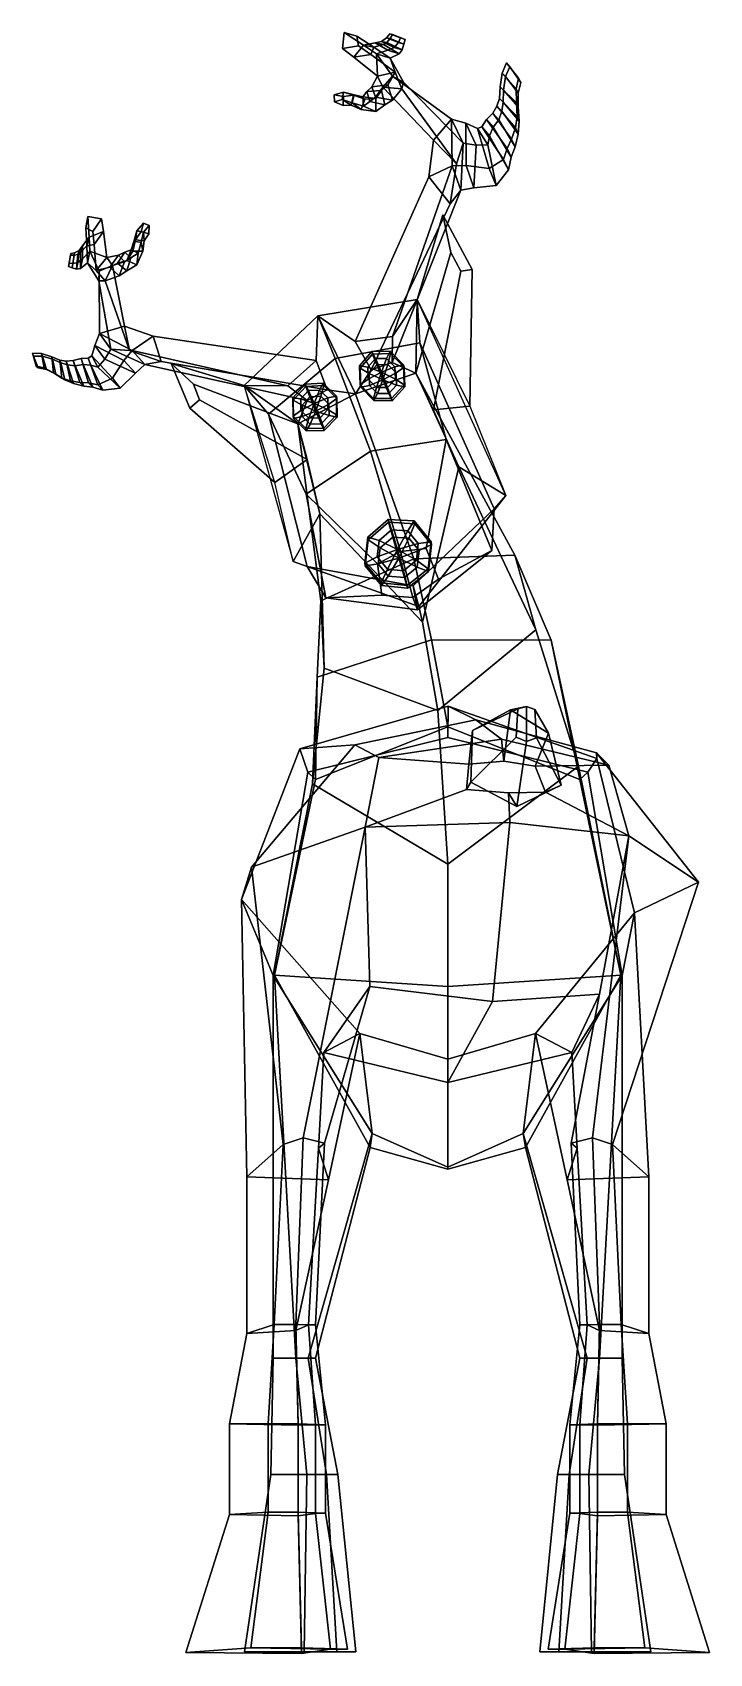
# Model space of a CAD drawing. Extents: x -132 to 83, y -151 to 365.
import ezdxf

# ---------------------------------------------------------------- set-up
doc = ezdxf.new("R2010")
doc.units = 0

msp = doc.modelspace()

# ---------------------------------------------------------------- linework, layer by layer
for points in [[(-33.000252, 364.629303, 191.057129), (-28.973577, 363.430908, 189.761749), (-28.389944, 360.351074, 189.050949), (-33.480343, 359.522247, 190.611465)], [(-26.781151, 360.587769, 194.091217), (-33.000252, 364.629303, 191.057129), (-33.480343, 359.522247, 190.611465), (-29.849909, 356.718475, 192.371918)], [(-26.781151, 360.587769, 194.091217), (-23.503334, 359.891937, 191.804306), (-28.973577, 363.430908, 189.761749), (-33.000252, 364.629303, 191.057129)], [(-23.503334, 359.891937, 191.804306), (-24.495623, 357.589325, 190.35202), (-28.389944, 360.351074, 189.050949), (-28.973577, 363.430908, 189.761749)], [(-22.625166, 357.819244, 196.134628), (-19.099743, 358.962738, 193.229843), (-23.133007, 361.350525, 191.76767), (-26.781151, 360.587769, 194.091217)], [(-26.781151, 360.587769, 194.091217), (-23.133007, 361.350525, 191.76767), (-20.428003, 360.791718, 189.423096), (-23.503334, 359.891937, 191.804306)], [(-19.099743, 358.962738, 193.229843), (-17.065628, 359.879211, 190.819977), (-21.109783, 361.718567, 190.394333), (-23.133007, 361.350525, 191.76767)], [(-23.133007, 361.350525, 191.76767), (-21.109783, 361.718567, 190.394333), (-19.333986, 361.370667, 187.787994), (-20.428003, 360.791718, 189.423096)], [(-17.065628, 359.879211, 190.819977), (-15.723749, 361.468231, 186.516632), (-19.470882, 362.919739, 186.747253), (-21.109783, 361.718567, 190.394333)], [(-21.109783, 361.718567, 190.394333), (-19.470882, 362.919739, 186.747253), (-18.362293, 362.668976, 184.181335), (-19.333986, 361.370667, 187.787994)], [(-20.428003, 360.791718, 189.423096), (-19.333986, 361.370667, 187.787994), (-14.472041, 359.071045, 187.870514), (-15.450964, 357.815094, 190.71524)], [(-15.723749, 361.468231, 186.516632), (-15.07224, 362.879486, 182.677048), (-18.455282, 364.15567, 183.004868), (-19.470882, 362.919739, 186.747253)], [(-19.470882, 362.919739, 186.747253), (-18.455282, 364.15567, 183.004868), (-17.552792, 363.93454, 180.663132), (-18.362293, 362.668976, 184.181335)], [(-19.333986, 361.370667, 187.787994), (-18.362293, 362.668976, 184.181335), (-13.931435, 360.846741, 183.528305), (-14.472041, 359.071045, 187.870514)], [(-13.566028, 362.332581, 179.934525), (-17.552792, 363.93454, 180.663132), (-18.455282, 364.15567, 183.004868), (-15.07224, 362.879486, 182.677048)], [(-18.362293, 362.668976, 184.181335), (-17.552792, 363.93454, 180.663132), (-13.566028, 362.332581, 179.934525), (-13.931435, 360.846741, 183.528305)], [(-14.472041, 359.071045, 187.870514), (-13.931435, 360.846741, 183.528305), (-15.723749, 361.468231, 186.516632), (-17.065628, 359.879211, 190.819977)], [(-13.931435, 360.846741, 183.528305), (-13.566028, 362.332581, 179.934525), (-15.07224, 362.879486, 182.677048), (-15.723749, 361.468231, 186.516632)], [(-29.849909, 356.718475, 192.371918), (-33.480343, 359.522247, 190.611465), (-28.389944, 360.351074, 189.050949), (-24.495623, 357.589325, 190.35202)], [(-22.324999, 350.747162, 196.067413), (-22.625166, 357.819244, 196.134628), (-26.781151, 360.587769, 194.091217), (-29.849909, 356.718475, 192.371918)], [(-22.324999, 350.747162, 196.067413), (-29.849909, 356.718475, 192.371918), (-24.495623, 357.589325, 190.35202), (-16.767677, 351.944244, 192.964584)], [(-16.767677, 351.944244, 192.964584), (-24.495623, 357.589325, 190.35202), (-23.503334, 359.891937, 191.804306), (-18.307999, 356.439819, 193.760269)], [(-23.503334, 359.891937, 191.804306), (-20.428003, 360.791718, 189.423096), (-15.450964, 357.815094, 190.71524), (-18.307999, 356.439819, 193.760269)], [(-18.307999, 356.439819, 193.760269), (-15.450964, 357.815094, 190.71524), (-19.099743, 358.962738, 193.229843), (-22.625166, 357.819244, 196.134628)], [(-17.565144, 350.75235, 199.155563), (-22.625166, 357.819244, 196.134628), (-22.324999, 350.747162, 196.067413), (-20.663771, 347.253052, 197.705154)], [(-17.565144, 350.75235, 199.155563), (-14.047994, 348.847748, 195.814178), (-18.307999, 356.439819, 193.760269), (-22.625166, 357.819244, 196.134628)], [(-15.450964, 357.815094, 190.71524), (-14.472041, 359.071045, 187.870514), (-17.065628, 359.879211, 190.819977), (-19.099743, 358.962738, 193.229843)], [(-14.047994, 348.847748, 195.814178), (-14.579021, 346.695099, 194.24826), (-16.767677, 351.944244, 192.964584), (-18.307999, 356.439819, 193.760269)], [(-16.767677, 351.944244, 192.964584), (-19.103212, 347.982819, 191.247879), (-24.199287, 347.346893, 194.096161), (-22.324999, 350.747162, 196.067413)], [(-14.579021, 346.695099, 194.24826), (-17.561014, 343.068298, 192.175598), (-19.103212, 347.982819, 191.247879), (-16.767677, 351.944244, 192.964584)], [(21.903185, 342.241913, 187.965424), (21.803074, 346.714355, 185.028931), (17.307283, 351.712128, 186.014557), (16.706549, 347.266327, 189.499954)], [(16.706549, 347.266327, 189.499954), (17.307283, 351.712128, 186.014557), (18.402193, 350.578735, 183.136414), (17.687708, 346.281036, 186.227493)], [(21.803074, 346.714355, 185.028931), (22.501202, 350.077179, 182.465805), (18.645899, 354.90155, 183.062592), (17.307283, 351.712128, 186.014557)], [(17.307283, 351.712128, 186.014557), (18.645899, 354.90155, 183.062592), (19.773151, 353.684845, 180.534012), (18.402193, 350.578735, 183.136414)], [(18.402193, 350.578735, 183.136414), (19.773151, 353.684845, 180.534012), (23.207926, 348.656433, 179.637741), (22.429716, 345.320892, 181.839951)], [(22.501202, 350.077179, 182.465805), (23.207926, 348.656433, 179.637741), (19.773151, 353.684845, 180.534012), (18.645899, 354.90155, 183.062592)], [(-30.011477, 344.621704, 186.328171), (-33.139984, 344.281921, 184.952179), (-36.125256, 344.763947, 186.849823), (-33.184483, 345.624573, 188.621445)], [(-33.184483, 345.624573, 188.621445), (-36.125256, 344.763947, 186.849823), (-36.078365, 342.593964, 187.24205), (-33.559673, 343.256256, 188.860275)], [(-29.75008, 344.800385, 190.23468), (-33.184483, 345.624573, 188.621445), (-33.559673, 343.256256, 188.860275), (-30.446737, 342.257629, 190.392975)], [(-26.363441, 343.407379, 187.558212), (-30.011477, 344.621704, 186.328171), (-33.184483, 345.624573, 188.621445), (-29.75008, 344.800385, 190.23468)], [(-21.114302, 346.109436, 190.165604), (-22.90387, 343.561493, 188.998398), (-27.044157, 344.149048, 191.555695), (-25.733919, 345.790344, 192.770538)], [(-25.733919, 345.790344, 192.770538), (-27.044157, 344.149048, 191.555695), (-26.853865, 341.155518, 192.168747), (-24.797646, 342.682922, 193.850616)], [(-19.103212, 347.982819, 191.247879), (-21.114302, 346.109436, 190.165604), (-25.733919, 345.790344, 192.770538), (-24.199287, 347.346893, 194.096161)], [(-24.199287, 347.346893, 194.096161), (-25.733919, 345.790344, 192.770538), (-24.797646, 342.682922, 193.850616), (-22.971434, 344.001373, 195.407349)], [(-22.324999, 350.747162, 196.067413), (-24.199287, 347.346893, 194.096161), (-22.971434, 344.001373, 195.407349), (-20.663771, 347.253052, 197.705154)], [(-20.663771, 347.253052, 197.705154), (-22.971434, 344.001373, 195.407349), (-17.561014, 343.068298, 192.175598), (-14.579021, 346.695099, 194.24826)], [(-19.989288, 341.609192, 190.86235), (-22.869932, 339.437744, 189.143036), (-22.90387, 343.561493, 188.998398), (-21.114302, 346.109436, 190.165604)], [(-17.561014, 343.068298, 192.175598), (-19.989288, 341.609192, 190.86235), (-21.114302, 346.109436, 190.165604), (-19.103212, 347.982819, 191.247879)], [(1.22804, 337.022827, 207.209793), (-17.565144, 350.75235, 199.155563), (-20.663771, 347.253052, 197.705154), (-4.540756, 330.333496, 208.088409)], [(2.758243, 322.840637, 201.689651), (-4.540756, 330.333496, 208.088409), (-20.663771, 347.253052, 197.705154), (-14.579021, 346.695099, 194.24826)], [(4.935512, 329.353912, 202.708893), (-14.047994, 348.847748, 195.814178), (-17.565144, 350.75235, 199.155563), (1.22804, 337.022827, 207.209793)], [(4.935512, 329.353912, 202.708893), (2.758243, 322.840637, 201.689651), (-14.579021, 346.695099, 194.24826), (-14.047994, 348.847748, 195.814178)], [(22.107038, 337.864929, 190.807877), (21.903185, 342.241913, 187.965424), (16.706549, 347.266327, 189.499954), (16.436859, 343.572296, 192.391754)], [(16.436859, 343.572296, 192.391754), (16.706549, 347.266327, 189.499954), (17.687708, 346.281036, 186.227493), (17.567909, 342.415222, 188.775589)], [(17.567909, 342.415222, 188.775589), (17.687708, 346.281036, 186.227493), (22.368361, 340.92334, 184.376221), (22.65914, 336.346619, 186.834778)], [(17.687708, 346.281036, 186.227493), (18.402193, 350.578735, 183.136414), (22.429716, 345.320892, 181.839951), (22.368361, 340.92334, 184.376221)], [(22.429716, 345.320892, 181.839951), (23.207926, 348.656433, 179.637741), (22.501202, 350.077179, 182.465805), (21.803074, 346.714355, 185.028931)], [(22.368361, 340.92334, 184.376221), (22.429716, 345.320892, 181.839951), (21.803074, 346.714355, 185.028931), (21.903185, 342.241913, 187.965424)], [(-33.246002, 341.326324, 184.985077), (-36.078365, 342.593964, 187.24205), (-36.125256, 344.763947, 186.849823), (-33.139984, 344.281921, 184.952179)], [(-33.559673, 343.256256, 188.860275), (-36.078365, 342.593964, 187.24205), (-33.246002, 341.326324, 184.985077), (-30.735672, 341.514587, 186.115173)], [(-30.446737, 342.257629, 190.392975), (-33.559673, 343.256256, 188.860275), (-30.735672, 341.514587, 186.115173), (-27.553503, 340.150726, 187.19223)], [(-30.735672, 341.514587, 186.115173), (-33.246002, 341.326324, 184.985077), (-33.139984, 344.281921, 184.952179), (-30.011477, 344.621704, 186.328171)], [(-27.553503, 340.150726, 187.19223), (-30.735672, 341.514587, 186.115173), (-30.011477, 344.621704, 186.328171), (-26.363441, 343.407379, 187.558212)], [(-27.044157, 344.149048, 191.555695), (-29.75008, 344.800385, 190.23468), (-30.446737, 342.257629, 190.392975), (-26.853865, 341.155518, 192.168747)], [(-26.853865, 341.155518, 192.168747), (-30.446737, 342.257629, 190.392975), (-27.553503, 340.150726, 187.19223), (-22.869932, 339.437744, 189.143036)], [(-22.90387, 343.561493, 188.998398), (-26.363441, 343.407379, 187.558212), (-29.75008, 344.800385, 190.23468), (-27.044157, 344.149048, 191.555695)], [(-22.869932, 339.437744, 189.143036), (-27.553503, 340.150726, 187.19223), (-26.363441, 343.407379, 187.558212), (-22.90387, 343.561493, 188.998398)], [(-24.797646, 342.682922, 193.850616), (-26.853865, 341.155518, 192.168747), (-22.869932, 339.437744, 189.143036), (-19.989288, 341.609192, 190.86235)], [(-22.971434, 344.001373, 195.407349), (-24.797646, 342.682922, 193.850616), (-19.989288, 341.609192, 190.86235), (-17.561014, 343.068298, 192.175598)], [(20.279388, 330.708191, 196.53685), (21.553982, 334.271484, 193.504898), (15.647536, 341.217773, 194.6828), (14.293065, 338.987122, 197.193481)], [(14.293065, 338.987122, 197.193481), (15.647536, 341.217773, 194.6828), (17.155745, 339.595581, 190.773026), (16.207233, 336.794983, 193.003067)], [(21.553982, 334.271484, 193.504898), (22.107038, 337.864929, 190.807877), (16.436859, 343.572296, 192.391754), (15.647536, 341.217773, 194.6828)], [(15.647536, 341.217773, 194.6828), (16.436859, 343.572296, 192.391754), (17.567909, 342.415222, 188.775589), (17.155745, 339.595581, 190.773026)], [(17.155745, 339.595581, 190.773026), (17.567909, 342.415222, 188.775589), (22.65914, 336.346619, 186.834778), (22.407553, 332.297699, 189.165375)], [(22.65914, 336.346619, 186.834778), (22.368361, 340.92334, 184.376221), (21.903185, 342.241913, 187.965424), (22.107038, 337.864929, 190.807877)], [(1.403832, 322.135956, 211.49971), (1.22804, 337.022827, 207.209793), (-4.540756, 330.333496, 208.088409), (-5.991164, 318.696289, 211.640549)], [(1.403832, 322.135956, 211.49971), (5.801407, 322.24707, 209.30542), (5.700092, 335.714081, 205.430222), (1.22804, 337.022827, 207.209793)], [(1.22804, 337.022827, 207.209793), (5.700092, 335.714081, 205.430222), (9.019779, 328.720123, 201.385895), (4.935512, 329.353912, 202.708893)], [(5.801407, 322.24707, 209.30542), (13.129344, 321.289337, 206.466599), (9.482637, 334.020782, 204.24147), (5.700092, 335.714081, 205.430222)], [(5.700092, 335.714081, 205.430222), (9.482637, 334.020782, 204.24147), (12.704436, 328.871063, 199.683929), (9.019779, 328.720123, 201.385895)], [(17.76811, 324.214417, 202.229263), (18.913923, 327.748291, 199.233673), (12.315014, 336.892731, 199.944626), (10.852678, 334.616547, 202.642715)], [(10.852678, 334.616547, 202.642715), (12.315014, 336.892731, 199.944626), (14.426413, 334.476776, 195.29425), (13.301374, 331.717987, 197.579514)], [(18.913923, 327.748291, 199.233673), (20.279388, 330.708191, 196.53685), (14.293065, 338.987122, 197.193481), (12.315014, 336.892731, 199.944626)], [(12.315014, 336.892731, 199.944626), (14.293065, 338.987122, 197.193481), (16.207233, 336.794983, 193.003067), (14.426413, 334.476776, 195.29425)], [(14.426413, 334.476776, 195.29425), (16.207233, 336.794983, 193.003067), (21.460936, 328.178955, 191.830383), (20.206074, 324.950897, 194.011429)], [(16.207233, 336.794983, 193.003067), (17.155745, 339.595581, 190.773026), (22.407553, 332.297699, 189.165375), (21.460936, 328.178955, 191.830383)], [(22.407553, 332.297699, 189.165375), (22.65914, 336.346619, 186.834778), (22.107038, 337.864929, 190.807877), (21.553982, 334.271484, 193.504898)], [(-5.991164, 318.696289, 211.640549), (-4.540756, 330.333496, 208.088409), (2.758243, 322.840637, 201.689651), (0.801437, 310.046265, 203.973572)], [(13.129344, 321.289337, 206.466599), (17.76811, 324.214417, 202.229263), (10.852678, 334.616547, 202.642715), (9.482637, 334.020782, 204.24147)], [(9.482637, 334.020782, 204.24147), (10.852678, 334.616547, 202.642715), (13.301374, 331.717987, 197.579514), (12.704436, 328.871063, 199.683929)], [(12.704436, 328.871063, 199.683929), (13.301374, 331.717987, 197.579514), (19.301611, 320.91687, 196.51004), (15.430033, 315.945709, 200.991974)], [(13.301374, 331.717987, 197.579514), (14.426413, 334.476776, 195.29425), (20.206074, 324.950897, 194.011429), (19.301611, 320.91687, 196.51004)], [(20.206074, 324.950897, 194.011429), (21.460936, 328.178955, 191.830383), (20.279388, 330.708191, 196.53685), (18.913923, 327.748291, 199.233673)], [(21.460936, 328.178955, 191.830383), (22.407553, 332.297699, 189.165375), (21.553982, 334.271484, 193.504898), (20.279388, 330.708191, 196.53685)], [(4.149559, 314.393036, 205.731216), (0.801437, 310.046265, 203.973572), (2.758243, 322.840637, 201.689651), (4.935512, 329.353912, 202.708893)], [(4.935512, 329.353912, 202.708893), (9.019779, 328.720123, 201.385895), (8.278029, 315.187836, 204.112839), (4.149559, 314.393036, 205.731216)], [(9.019779, 328.720123, 201.385895), (12.704436, 328.871063, 199.683929), (15.430033, 315.945709, 200.991974), (8.278029, 315.187836, 204.112839)], [(19.301611, 320.91687, 196.51004), (20.206074, 324.950897, 194.011429), (18.913923, 327.748291, 199.233673), (17.76811, 324.214417, 202.229263)], [(-29.44426, 266.237701, 220.757843), (-17.602781, 267.930115, 220.566895), (1.403832, 322.135956, 211.49971), (-5.991164, 318.696289, 211.640549)], [(-17.602781, 267.930115, 220.566895), (-17.70306, 259.575409, 212.035568), (4.149559, 314.393036, 205.731216), (1.403832, 322.135956, 211.49971)], [(4.149559, 314.393036, 205.731216), (8.278029, 315.187836, 204.112839), (5.801407, 322.24707, 209.30542), (1.403832, 322.135956, 211.49971)], [(8.278029, 315.187836, 204.112839), (15.430033, 315.945709, 200.991974), (13.129344, 321.289337, 206.466599), (5.801407, 322.24707, 209.30542)], [(15.430033, 315.945709, 200.991974), (19.301611, 320.91687, 196.51004), (17.76811, 324.214417, 202.229263), (13.129344, 321.289337, 206.466599)], [(-29.44426, 266.237701, 220.757843), (-5.991164, 318.696289, 211.640549), (0.801437, 310.046265, 203.973572), (-24.327698, 257.247345, 208.992752)], [(-17.70306, 259.575409, 212.035568), (-24.327698, 257.247345, 208.992752), (0.801437, 310.046265, 203.973572), (4.149559, 314.393036, 205.731216)], [(-114.529182, 306.062103, 184.422211), (-110.149567, 305.328674, 184.565765), (-112.885536, 301.27179, 182.528198), (-115.155258, 302.429291, 182.947586)], [(-114.11515, 299.452972, 187.334091), (-114.529182, 306.062103, 184.422211), (-115.155258, 302.429291, 182.947586), (-114.858994, 296.712769, 184.90155)], [(-114.11515, 299.452972, 187.334091), (-109.560989, 301.313995, 186.289444), (-110.149567, 305.328674, 184.565765), (-114.529182, 306.062103, 184.422211)], [(-109.560989, 301.313995, 186.289444), (-112.494202, 297.134064, 183.788574), (-112.885536, 301.27179, 182.528198), (-110.149567, 305.328674, 184.565765)], [(0.939248, 294.587006, 210.990982), (-10.183007, 256.160522, 208.979019), (-9.742229, 279.703125, 231.66243), (-1.549201, 306.590118, 217.952026)], [(7.731297, 289.230499, 214.969742), (-1.549201, 306.590118, 217.952026), (-9.742229, 279.703125, 231.66243), (7.048411, 245.703659, 226.619003)], [(-1.549201, 306.590118, 217.952026), (7.731297, 289.230499, 214.969742), (4.107525, 288.653961, 210.006134), (0.939248, 294.587006, 210.990982)], [(-114.11515, 299.452972, 187.334091), (-114.858994, 296.712769, 184.90155), (-116.802917, 294.558777, 182.22998), (-116.175934, 296.747772, 184.682495)], [(-113.90004, 295.041382, 189.311584), (-114.11515, 299.452972, 187.334091), (-116.175934, 296.747772, 184.682495), (-116.222427, 292.626251, 186.067841)], [(-114.858994, 296.712769, 184.90155), (-115.155258, 302.429291, 182.947586), (-112.885536, 301.27179, 182.528198), (-112.494202, 297.134064, 183.788574)], [(-108.468262, 292.972107, 189.937531), (-109.560989, 301.313995, 186.289444), (-114.11515, 299.452972, 187.334091), (-113.90004, 295.041382, 189.311584)], [(-108.468262, 292.972107, 189.937531), (-111.848114, 288.917938, 186.352188), (-112.494202, 297.134064, 183.788574), (-109.560989, 301.313995, 186.289444)], [(-100.215149, 295.031403, 182.540344), (-99.908226, 298.122131, 185.320038), (-98.884338, 301.473206, 183.928131), (-99.376823, 298.625336, 181.500854)], [(-99.908226, 298.122131, 185.320038), (-97.563087, 297.929688, 185.758514), (-96.819748, 301.056824, 184.406006), (-98.884338, 301.473206, 183.928131)], [(-99.376823, 298.625336, 181.500854), (-98.884338, 301.473206, 183.928131), (-96.738831, 303.922516, 182.497314), (-97.564842, 301.335968, 180.422211)], [(-96.540215, 298.299103, 181.621567), (-99.376823, 298.625336, 181.500854), (-97.564842, 301.335968, 180.422211), (-95.137665, 300.496582, 180.721115)], [(-98.884338, 301.473206, 183.928131), (-96.819748, 301.056824, 184.406006), (-95.02459, 303.176208, 183.071686), (-96.738831, 303.922516, 182.497314)], [(-95.137665, 300.496582, 180.721115), (-97.564842, 301.335968, 180.422211), (-96.738831, 303.922516, 182.497314), (-95.02459, 303.176208, 183.071686)], [(-97.563087, 297.929688, 185.758514), (-97.04422, 295.052734, 182.555954), (-96.540215, 298.299103, 181.621567), (-96.819748, 301.056824, 184.406006)], [(-96.819748, 301.056824, 184.406006), (-96.540215, 298.299103, 181.621567), (-95.137665, 300.496582, 180.721115), (-95.02459, 303.176208, 183.071686)], [(-120.600586, 290.139008, 172.233292), (-120.481575, 291.24118, 174.979446), (-119.929321, 294.328217, 175.412033), (-120.022522, 293.757538, 173.067001)], [(-119.320747, 291.066437, 178.952362), (-118.736717, 294.519165, 179.299927), (-119.929321, 294.328217, 175.412033), (-120.481575, 291.24118, 174.979446)], [(-118.736717, 294.519165, 179.299927), (-118.884247, 293.787048, 176.721359), (-120.022522, 293.757538, 173.067001), (-119.929321, 294.328217, 175.412033)], [(-117.728302, 291.379639, 183.450638), (-117.284683, 295.256256, 183.138077), (-118.736717, 294.519165, 179.299927), (-119.320747, 291.066437, 178.952362)], [(-117.284683, 295.256256, 183.138077), (-117.652039, 293.937317, 180.4785), (-118.884247, 293.787048, 176.721359), (-118.736717, 294.519165, 179.299927)], [(-116.802917, 294.558777, 182.22998), (-116.880531, 289.542511, 183.446594), (-118.140831, 289.316742, 180.446716), (-117.652039, 293.937317, 180.4785)], [(-116.222427, 292.626251, 186.067841), (-116.175934, 296.747772, 184.682495), (-117.284683, 295.256256, 183.138077), (-117.728302, 291.379639, 183.450638)], [(-116.175934, 296.747772, 184.682495), (-116.802917, 294.558777, 182.22998), (-117.652039, 293.937317, 180.4785), (-117.284683, 295.256256, 183.138077)], [(-114.858994, 296.712769, 184.90155), (-114.655556, 291.2901, 186.79361), (-116.880531, 289.542511, 183.446594), (-116.802917, 294.558777, 182.22998)], [(-114.655556, 291.2901, 186.79361), (-113.90004, 295.041382, 189.311584), (-116.222427, 292.626251, 186.067841), (-116.880531, 289.542511, 183.446594)], [(-111.848114, 288.917938, 186.352188), (-114.655556, 291.2901, 186.79361), (-114.858994, 296.712769, 184.90155), (-112.494202, 297.134064, 183.788574)], [(-110.928307, 288.684784, 192.625641), (-113.90004, 295.041382, 189.311584), (-114.655556, 291.2901, 186.79361), (-110.970032, 285.557831, 189.268997)], [(-110.928307, 288.684784, 192.625641), (-106.627563, 290.455261, 191.764786), (-108.468262, 292.972107, 189.937531), (-113.90004, 295.041382, 189.311584)], [(-107.538063, 289.936066, 185.215149), (-104.783859, 293.792053, 188.463577), (-102.744118, 294.762115, 187.418884), (-105.034409, 291.178955, 184.471924)], [(-105.034409, 291.178955, 184.471924), (-102.744118, 294.762115, 187.418884), (-100.745804, 295.495605, 186.47139), (-102.098869, 292.026886, 183.686661)], [(-104.783859, 293.792053, 188.463577), (-102.827187, 291.661377, 189.97522), (-100.811134, 292.944183, 188.696716), (-102.744118, 294.762115, 187.418884)], [(-102.744118, 294.762115, 187.418884), (-100.811134, 292.944183, 188.696716), (-98.508163, 294.362335, 187.3293), (-100.745804, 295.495605, 186.47139)], [(-100.811134, 292.944183, 188.696716), (-102.132141, 288.82431, 185.487061), (-98.902328, 290.700836, 184.191818), (-98.508163, 294.362335, 187.3293)], [(-102.098869, 292.026886, 183.686661), (-100.745804, 295.495605, 186.47139), (-99.908226, 298.122131, 185.320038), (-100.215149, 295.031403, 182.540344)], [(-98.902328, 290.700836, 184.191818), (-102.098869, 292.026886, 183.686661), (-100.215149, 295.031403, 182.540344), (-97.04422, 295.052734, 182.555954)], [(-100.745804, 295.495605, 186.47139), (-98.508163, 294.362335, 187.3293), (-97.563087, 297.929688, 185.758514), (-99.908226, 298.122131, 185.320038)], [(-97.04422, 295.052734, 182.555954), (-100.215149, 295.031403, 182.540344), (-99.376823, 298.625336, 181.500854), (-96.540215, 298.299103, 181.621567)], [(-98.508163, 294.362335, 187.3293), (-98.902328, 290.700836, 184.191818), (-97.04422, 295.052734, 182.555954), (-97.563087, 297.929688, 185.758514)], [(4.107525, 288.653961, 210.006134), (-4.525708, 244.590927, 207.392258), (-10.183007, 256.160522, 208.979019), (0.939248, 294.587006, 210.990982)], [(-118.884247, 293.787048, 176.721359), (-119.501358, 289.728271, 175.950638), (-120.600586, 290.139008, 172.233292), (-120.022522, 293.757538, 173.067001)], [(-119.501358, 289.728271, 175.950638), (-119.320747, 291.066437, 178.952362), (-120.481575, 291.24118, 174.979446), (-120.600586, 290.139008, 172.233292)], [(-117.652039, 293.937317, 180.4785), (-118.140831, 289.316742, 180.446716), (-119.501358, 289.728271, 175.950638), (-118.884247, 293.787048, 176.721359)], [(-118.140831, 289.316742, 180.446716), (-117.728302, 291.379639, 183.450638), (-119.320747, 291.066437, 178.952362), (-119.501358, 289.728271, 175.950638)], [(-116.880531, 289.542511, 183.446594), (-116.222427, 292.626251, 186.067841), (-117.728302, 291.379639, 183.450638), (-118.140831, 289.316742, 180.446716)], [(-110.970032, 285.557831, 189.268997), (-114.655556, 291.2901, 186.79361), (-111.848114, 288.917938, 186.352188), (-108.960442, 285.538574, 187.970444)], [(-111.848114, 288.917938, 186.352188), (-108.468262, 292.972107, 189.937531), (-104.783859, 293.792053, 188.463577), (-107.538063, 289.936066, 185.215149)], [(-108.960442, 285.538574, 187.970444), (-111.848114, 288.917938, 186.352188), (-107.538063, 289.936066, 185.215149), (-104.554482, 287.132751, 186.476166)], [(-110.825157, 268.790588, 200.612305), (-102.790985, 271.173279, 202.429657), (-106.627563, 290.455261, 191.764786), (-110.928307, 288.684784, 192.625641)], [(-106.627563, 290.455261, 191.764786), (-108.960442, 285.538574, 187.970444), (-104.554482, 287.132751, 186.476166), (-102.827187, 291.661377, 189.97522)], [(-101.222633, 263.422668, 196.286728), (-108.960442, 285.538574, 187.970444), (-106.627563, 290.455261, 191.764786), (-102.790985, 271.173279, 202.429657)], [(-108.468262, 292.972107, 189.937531), (-106.627563, 290.455261, 191.764786), (-102.827187, 291.661377, 189.97522), (-104.783859, 293.792053, 188.463577)], [(-104.554482, 287.132751, 186.476166), (-107.538063, 289.936066, 185.215149), (-105.034409, 291.178955, 184.471924), (-102.132141, 288.82431, 185.487061)], [(-102.132141, 288.82431, 185.487061), (-105.034409, 291.178955, 184.471924), (-102.098869, 292.026886, 183.686661), (-98.902328, 290.700836, 184.191818)], [(-102.827187, 291.661377, 189.97522), (-104.554482, 287.132751, 186.476166), (-102.132141, 288.82431, 185.487061), (-100.811134, 292.944183, 188.696716)], [(7.731297, 289.230499, 214.969742), (7.048411, 245.703659, 226.619003), (-4.525708, 244.590927, 207.392258), (4.107525, 288.653961, 210.006134)], [(-107.181351, 263.882629, 196.629303), (-110.825157, 268.790588, 200.612305), (-110.928307, 288.684784, 192.625641), (-110.970032, 285.557831, 189.268997)], [(-107.181351, 263.882629, 196.629303), (-110.970032, 285.557831, 189.268997), (-108.960442, 285.538574, 187.970444), (-101.222633, 263.422668, 196.286728)], [(-17.602781, 267.930115, 220.566895), (-29.44426, 266.237701, 220.757843), (-41.304169, 274.497742, 232.134674), (-9.742229, 279.703125, 231.66243)], [(-9.742229, 279.703125, 231.66243), (-41.304169, 274.497742, 232.134674), (-35.808041, 260.879791, 253.465988), (-8.881233, 265.850372, 253.313034)], [(-17.70306, 259.575409, 212.035568), (-17.602781, 267.930115, 220.566895), (-9.742229, 279.703125, 231.66243), (-10.183007, 256.160522, 208.979019)], [(-9.742229, 279.703125, 231.66243), (-8.881233, 265.850372, 253.313034), (14.710225, 213.085831, 246.2276), (18.417082, 217.23497, 223.176895)], [(-50.898449, 252.189819, 219.376862), (-64.791534, 252.296921, 229.482971), (-41.304169, 274.497742, 232.134674), (-41.870857, 260.23111, 220.293747)], [(-64.791534, 252.296921, 229.482971), (-57.077087, 243.137634, 251.601151), (-35.808041, 260.879791, 253.465988), (-41.304169, 274.497742, 232.134674)], [(-38.397835, 250.942612, 208.540436), (-41.870857, 260.23111, 220.293747), (-41.304169, 274.497742, 232.134674), (-29.308212, 249.595947, 200.959488)], [(-24.327698, 257.247345, 208.992752), (-29.308212, 249.595947, 200.959488), (-41.304169, 274.497742, 232.134674), (-29.44426, 266.237701, 220.757843)], [(-100.440582, 263.437897, 206.117767), (-110.825157, 268.790588, 200.612305), (-112.299896, 265.061798, 198.708954), (-103.00679, 260.270325, 203.687347)], [(-110.825157, 268.790588, 200.612305), (-107.181351, 263.882629, 196.629303), (-109.064804, 260.659668, 195.145325), (-112.299896, 265.061798, 198.708954)], [(-100.440582, 263.437897, 206.117767), (-93.672287, 267.966949, 206.971954), (-102.790985, 271.173279, 202.429657), (-110.825157, 268.790588, 200.612305)], [(-93.672287, 267.966949, 206.971954), (-91.136787, 259.914825, 199.617615), (-101.222633, 263.422668, 196.286728), (-102.790985, 271.173279, 202.429657)], [(-103.00679, 260.270325, 203.687347), (-112.299896, 265.061798, 198.708954), (-113.21125, 261.73877, 197.47197), (-106.645325, 254.641312, 200.560379)], [(-112.299896, 265.061798, 198.708954), (-109.064804, 260.659668, 195.145325), (-111.28537, 258.06778, 193.25), (-113.21125, 261.73877, 197.47197)], [(-107.181351, 263.882629, 196.629303), (-96.322533, 258.943695, 200.856461), (-99.336212, 256.254761, 198.970596), (-109.064804, 260.659668, 195.145325)], [(-96.322533, 258.943695, 200.856461), (-107.181351, 263.882629, 196.629303), (-101.222633, 263.422668, 196.286728), (-91.136787, 259.914825, 199.617615)], [(-96.322533, 258.943695, 200.856461), (-100.440582, 263.437897, 206.117767), (-103.00679, 260.270325, 203.687347), (-99.336212, 256.254761, 198.970596)], [(-100.440582, 263.437897, 206.117767), (-50.898449, 252.189819, 219.376862), (-41.870857, 260.23111, 220.293747), (-93.672287, 267.966949, 206.971954)], [(-50.898449, 252.189819, 219.376862), (-100.440582, 263.437897, 206.117767), (-96.322533, 258.943695, 200.856461), (-44.737129, 247.473618, 211.168228)], [(-41.870857, 260.23111, 220.293747), (-38.397835, 250.942612, 208.540436), (-91.136787, 259.914825, 199.617615), (-93.672287, 267.966949, 206.971954)], [(-35.808041, 260.879791, 253.465988), (-24.569151, 231.358521, 277.968384), (-0.52312, 235.126907, 277.707397), (-8.881233, 265.850372, 253.313034)], [(-18.189409, 262.451508, 266.281799), (-18.353291, 263.2146, 261.489532), (-24.150278, 263.051971, 261.653717), (-23.981888, 262.281311, 266.444611)], [(-19.453079, 260.923615, 257.227631), (-23.036625, 260.847992, 257.330261), (-24.150278, 263.051971, 261.653717), (-18.353291, 263.2146, 261.489532)], [(-14.047823, 258.833679, 260.734222), (-16.80197, 258.219299, 256.764282), (-19.453079, 260.923615, 257.227631), (-18.353291, 263.2146, 261.489532)], [(-13.894585, 258.08902, 265.529907), (-14.047823, 258.833679, 260.734222), (-18.353291, 263.2146, 261.489532), (-18.189409, 262.451508, 266.281799)], [(14.053396, 199.785492, 277.511902), (14.710225, 213.085831, 246.2276), (-8.881233, 265.850372, 253.313034), (-0.52312, 235.126907, 277.707397)], [(-130.950256, 258.479919, 173.777817), (-132.120499, 262.523132, 174.076614), (-131.787552, 261.628265, 171.654556), (-130.25238, 257.864014, 171.09967)], [(-128.339172, 257.867249, 176.672195), (-129.263397, 262.446045, 177.381836), (-132.120499, 262.523132, 174.076614), (-130.950256, 258.479919, 173.777817)], [(-129.263397, 262.446045, 177.381836), (-128.954575, 261.614227, 174.605042), (-131.787552, 261.628265, 171.654556), (-132.120499, 262.523132, 174.076614)], [(-128.954575, 261.614227, 174.605042), (-127.600143, 257.334198, 173.635696), (-130.25238, 257.864014, 171.09967), (-131.787552, 261.628265, 171.654556)], [(-127.600143, 257.334198, 173.635696), (-128.339172, 257.867249, 176.672195), (-130.950256, 258.479919, 173.777817), (-130.25238, 257.864014, 171.09967)], [(-125.459358, 256.290375, 179.993164), (-125.970108, 261.403564, 181.291489), (-129.263397, 262.446045, 177.381836), (-128.339172, 257.867249, 176.672195)], [(-125.970108, 261.403564, 181.291489), (-125.688667, 260.71521, 178.11319), (-128.954575, 261.614227, 174.605042), (-129.263397, 262.446045, 177.381836)], [(-125.688667, 260.71521, 178.11319), (-124.667007, 255.912415, 176.557922), (-127.600143, 257.334198, 173.635696), (-128.954575, 261.614227, 174.605042)], [(-122.720543, 254.625305, 183.196259), (-123.370781, 260.327759, 184.51506), (-125.970108, 261.403564, 181.291489), (-125.459358, 256.290375, 179.993164)], [(-123.370781, 260.327759, 184.51506), (-123.049652, 259.495483, 181.002731), (-125.688667, 260.71521, 178.11319), (-125.970108, 261.403564, 181.291489)], [(-123.049652, 259.495483, 181.002731), (-121.838379, 254.136261, 179.3909), (-124.667007, 255.912415, 176.557922), (-125.688667, 260.71521, 178.11319)], [(-120.062508, 253.720444, 186.213058), (-121.378494, 260.048401, 187.040588), (-123.370781, 260.327759, 184.51506), (-122.720543, 254.625305, 183.196259)], [(-121.378494, 260.048401, 187.040588), (-120.945381, 258.812531, 183.259171), (-123.049652, 259.495483, 181.002731), (-123.370781, 260.327759, 184.51506)], [(-120.945381, 258.812531, 183.259171), (-119.047737, 252.879379, 182.066238), (-121.838379, 254.136261, 179.3909), (-123.049652, 259.495483, 181.002731)], [(-117.001022, 253.29248, 189.587021), (-119.151932, 260.199097, 189.799026), (-121.378494, 260.048401, 187.040588), (-120.062508, 253.720444, 186.213058)], [(-119.151932, 260.199097, 189.799026), (-118.548752, 258.495087, 185.767212), (-120.945381, 258.812531, 183.259171), (-121.378494, 260.048401, 187.040588)], [(-118.548752, 258.495087, 185.767212), (-115.802574, 252.03363, 185.1026), (-119.047737, 252.879379, 182.066238), (-120.945381, 258.812531, 183.259171)], [(-114.275444, 253.122223, 192.576004), (-116.666023, 260.832153, 192.814499), (-119.151932, 260.199097, 189.799026), (-117.001022, 253.29248, 189.587021)], [(-116.666023, 260.832153, 192.814499), (-115.992279, 258.924774, 188.332657), (-118.548752, 258.495087, 185.767212), (-119.151932, 260.199097, 189.799026)], [(-115.992279, 258.924774, 188.332657), (-112.943558, 251.703369, 187.592056), (-115.802574, 252.03363, 185.1026), (-118.548752, 258.495087, 185.767212)], [(-111.307541, 252.551514, 195.89241), (-114.348495, 261.017242, 195.764313), (-116.666023, 260.832153, 192.814499), (-114.275444, 253.122223, 192.576004)], [(-114.348495, 261.017242, 195.764313), (-113.516479, 258.711639, 190.893204), (-115.992279, 258.924774, 188.332657), (-116.666023, 260.832153, 192.814499)], [(-113.516479, 258.711639, 190.893204), (-109.7771, 250.782913, 190.436996), (-112.943558, 251.703369, 187.592056), (-115.992279, 258.924774, 188.332657)], [(-106.645325, 254.641312, 200.560379), (-113.21125, 261.73877, 197.47197), (-114.348495, 261.017242, 195.764313), (-111.307541, 252.551514, 195.89241)], [(-113.21125, 261.73877, 197.47197), (-111.28537, 258.06778, 193.25), (-113.516479, 258.711639, 190.893204), (-114.348495, 261.017242, 195.764313)], [(-111.28537, 258.06778, 193.25), (-104.188477, 251.480774, 195.453979), (-109.7771, 250.782913, 190.436996), (-113.516479, 258.711639, 190.893204)], [(-109.064804, 260.659668, 195.145325), (-99.336212, 256.254761, 198.970596), (-104.188477, 251.480774, 195.453979), (-111.28537, 258.06778, 193.25)], [(-99.336212, 256.254761, 198.970596), (-103.00679, 260.270325, 203.687347), (-106.645325, 254.641312, 200.560379), (-104.188477, 251.480774, 195.453979)], [(-44.737129, 247.473618, 211.168228), (-96.322533, 258.943695, 200.856461), (-91.136787, 259.914825, 199.617615), (-38.397835, 250.942612, 208.540436)], [(-87.996506, 259.327332, 213.834732), (-80.897896, 252.718048, 207.571671), (-78.949257, 247.696686, 206.779236), (-82.00132, 245.054123, 211.494812)], [(-80.897896, 252.718048, 207.571671), (-87.996506, 259.327332, 213.834732), (-64.791534, 252.296921, 229.482971), (-47.713425, 240.055237, 207.871597)], [(-82.00132, 245.054123, 211.494812), (-55.011646, 221.395798, 225.09111), (-64.791534, 252.296921, 229.482971), (-87.996506, 259.327332, 213.834732)], [(-35.808041, 260.879791, 253.465988), (-57.077087, 243.137634, 251.601151), (-45.016499, 217.70369, 276.612488), (-24.569151, 231.358521, 277.968384)], [(-17.70306, 259.575409, 212.035568), (-10.183007, 256.160522, 208.979019), (-29.308212, 249.595947, 200.959488), (-24.327698, 257.247345, 208.992752)], [(-27.870205, 257.80426, 265.925171), (-23.981888, 262.281311, 266.444611), (-24.150278, 263.051971, 261.653717), (-28.03409, 258.567322, 261.132874)], [(-25.449785, 258.0849, 257.012756), (-28.03409, 258.567322, 261.132874), (-24.150278, 263.051971, 261.653717), (-23.036625, 260.847992, 257.330261)], [(-27.666334, 251.717621, 265.058289), (-27.870205, 257.80426, 265.925171), (-28.03409, 258.567322, 261.132874), (-27.819574, 252.46228, 260.262604)], [(-27.819574, 252.46228, 260.262604), (-28.03409, 258.567322, 261.132874), (-25.449785, 258.0849, 257.012756), (-25.313379, 254.281525, 256.472839)], [(-25.031473, 256.105438, 269.562714), (-22.611126, 258.856232, 269.877869), (-23.981888, 262.281311, 266.444611), (-27.870205, 257.80426, 265.925171)], [(-21.105028, 256.48053, 255.136597), (-25.449785, 258.0849, 257.012756), (-23.036625, 260.847992, 257.330261)], [(-25.313379, 254.281525, 256.472839), (-25.449785, 258.0849, 257.012756), (-21.105028, 256.48053, 255.136597)], [(-20.609131, 254.07077, 270.655914), (-22.611126, 258.856232, 269.877869), (-25.031473, 256.105438, 269.562714)], [(-19.034771, 258.944214, 269.777588), (-18.189409, 262.451508, 266.281799), (-23.981888, 262.281311, 266.444611), (-22.611126, 258.856232, 269.877869)], [(-21.105028, 256.48053, 255.136597), (-23.036625, 260.847992, 257.330261), (-19.453079, 260.923615, 257.227631)], [(-20.609131, 254.07077, 270.655914), (-19.034771, 258.944214, 269.777588), (-22.611126, 258.856232, 269.877869)], [(-16.80197, 258.219299, 256.764282), (-21.105028, 256.48053, 255.136597), (-19.453079, 260.923615, 257.227631)], [(-16.671045, 254.347733, 256.223419), (-21.105028, 256.48053, 255.136597), (-16.80197, 258.219299, 256.764282)], [(-20.609131, 254.07077, 270.655914), (-16.40078, 256.269775, 269.319702), (-19.034771, 258.944214, 269.777588)], [(-16.40078, 256.269775, 269.319702), (-13.894585, 258.08902, 265.529907), (-18.189409, 262.451508, 266.281799), (-19.034771, 258.944214, 269.777588)], [(-13.8474, 252.550156, 259.861389), (-16.671045, 254.347733, 256.223419), (-16.80197, 258.219299, 256.764282), (-14.047823, 258.833679, 260.734222)], [(-13.704473, 251.824188, 264.66037), (-13.894585, 258.08902, 265.529907), (-16.40078, 256.269775, 269.319702), (-16.28664, 252.428284, 268.784149)], [(-13.704473, 251.824188, 264.66037), (-13.8474, 252.550156, 259.861389), (-14.047823, 258.833679, 260.734222), (-13.894585, 258.08902, 265.529907)], [(-124.667007, 255.912415, 176.557922), (-125.459358, 256.290375, 179.993164), (-128.339172, 257.867249, 176.672195), (-127.600143, 257.334198, 173.635696)], [(-121.838379, 254.136261, 179.3909), (-122.720543, 254.625305, 183.196259), (-125.459358, 256.290375, 179.993164), (-124.667007, 255.912415, 176.557922)], [(-119.047737, 252.879379, 182.066238), (-120.062508, 253.720444, 186.213058), (-122.720543, 254.625305, 183.196259), (-121.838379, 254.136261, 179.3909)], [(-115.802574, 252.03363, 185.1026), (-117.001022, 253.29248, 189.587021), (-120.062508, 253.720444, 186.213058), (-119.047737, 252.879379, 182.066238)], [(-112.943558, 251.703369, 187.592056), (-114.275444, 253.122223, 192.576004), (-117.001022, 253.29248, 189.587021), (-115.802574, 252.03363, 185.1026)], [(-109.7771, 250.782913, 190.436996), (-111.307541, 252.551514, 195.89241), (-114.275444, 253.122223, 192.576004), (-112.943558, 251.703369, 187.592056)], [(-104.188477, 251.480774, 195.453979), (-106.645325, 254.641312, 200.560379), (-111.307541, 252.551514, 195.89241), (-109.7771, 250.782913, 190.436996)], [(-39.458988, 252.241074, 265.49823), (-39.622875, 253.004196, 260.705933), (-45.36657, 252.713364, 260.848602), (-45.198181, 251.942719, 265.639465)], [(-40.771217, 250.831955, 256.463684), (-44.322289, 250.676712, 256.553131), (-45.36657, 252.713364, 260.848602), (-39.622875, 253.004196, 260.705933)], [(-35.443314, 248.935181, 260.001526), (-38.19746, 248.320816, 256.031616), (-40.771217, 250.831955, 256.463684), (-39.622875, 253.004196, 260.705933)], [(-35.290077, 248.190552, 264.79718), (-35.443314, 248.935181, 260.001526), (-39.622875, 253.004196, 260.705933), (-39.458988, 252.241074, 265.49823)], [(21.293993, 198.313278, 165.70282), (-10.791157, 197.133301, 161.689819), (-29.308212, 249.595947, 200.959488), (-10.183007, 256.160522, 208.979019)], [(-24.912188, 252.331985, 269.028198), (-25.031473, 256.105438, 269.562714), (-27.870205, 257.80426, 265.925171), (-27.666334, 251.717621, 265.058289)], [(-23.641024, 248.188416, 259.550323), (-27.819574, 252.46228, 260.262604), (-25.313379, 254.281525, 256.472839), (-22.710844, 251.618011, 256.02594)], [(-22.710844, 251.618011, 256.02594), (-25.313379, 254.281525, 256.472839), (-21.105028, 256.48053, 255.136597)], [(-20.609131, 254.07077, 270.655914), (-25.031473, 256.105438, 269.562714), (-24.912188, 252.331985, 269.028198)], [(-22.326441, 249.698593, 268.58667), (-20.609131, 254.07077, 270.655914), (-24.912188, 252.331985, 269.028198)], [(-19.13278, 251.625443, 255.922379), (-22.710844, 251.618011, 256.02594), (-21.105028, 256.48053, 255.136597)], [(-18.755234, 249.718521, 268.485321), (-20.609131, 254.07077, 270.655914), (-22.326441, 249.698593, 268.58667)], [(-19.13278, 251.625443, 255.922379), (-21.105028, 256.48053, 255.136597), (-16.671045, 254.347733, 256.223419)], [(-16.28664, 252.428284, 268.784149), (-16.40078, 256.269775, 269.319702), (-20.609131, 254.07077, 270.655914)], [(-18.755234, 249.718521, 268.485321), (-16.28664, 252.428284, 268.784149), (-20.609131, 254.07077, 270.655914)], [(-17.858126, 248.172607, 259.383545), (-19.13278, 251.625443, 255.922379), (-16.671045, 254.347733, 256.223419), (-13.8474, 252.550156, 259.861389)], [(21.293993, 198.313278, 165.70282), (-10.183007, 256.160522, 208.979019), (3.507516, 226.425461, 205.140701), (28.061026, 174.534897, 179.768875)], [(-82.00132, 245.054123, 211.494812), (-78.949257, 247.696686, 206.779236), (-44.696507, 228.793579, 206.395386), (-55.011646, 221.395798, 225.09111)], [(-78.949257, 247.696686, 206.779236), (-80.897896, 252.718048, 207.571671), (-47.713425, 240.055237, 207.871597), (-44.696507, 228.793579, 206.395386)], [(-44.737129, 247.473618, 211.168228), (-47.713425, 240.055237, 207.871597), (-64.791534, 252.296921, 229.482971), (-50.898449, 252.189819, 219.376862)], [(-64.791534, 252.296921, 229.482971), (-49.156296, 196.303543, 222.133453), (-44.677776, 194.715103, 245.313065), (-57.077087, 243.137634, 251.601151)], [(-49.139793, 247.593857, 265.141571), (-45.198181, 251.942719, 265.639465), (-45.36657, 252.713364, 260.848602), (-49.303673, 248.356949, 260.349274)], [(-46.767925, 247.99324, 256.248779), (-49.303673, 248.356949, 260.349274), (-45.36657, 252.713364, 260.848602), (-44.322289, 250.676712, 256.553131)], [(-49.061829, 241.819122, 264.325592), (-49.139793, 247.593857, 265.141571), (-49.303673, 248.356949, 260.349274), (-49.215065, 242.563782, 259.529877)], [(-49.215065, 242.563782, 259.529877), (-49.303673, 248.356949, 260.349274), (-46.767925, 247.99324, 256.248779), (-46.70887, 244.383057, 255.740112)], [(-46.349613, 246.013794, 268.798706), (-43.89679, 248.684937, 269.100769), (-45.198181, 251.942719, 265.639465), (-49.139793, 247.593857, 265.141571)], [(-44.737129, 247.473618, 211.168228), (-38.397835, 250.942612, 208.540436), (-29.308212, 249.595947, 200.959488), (-47.713425, 240.055237, 207.871597)], [(-40.396515, 183.751205, 165.148529), (-47.713425, 240.055237, 207.871597), (-29.308212, 249.595947, 200.959488), (-10.791157, 197.133301, 161.689819)], [(-42.500519, 246.582031, 254.403885), (-46.767925, 247.99324, 256.248779), (-44.322289, 250.676712, 256.553131)], [(-46.70887, 244.383057, 255.740112), (-46.767925, 247.99324, 256.248779), (-42.500519, 246.582031, 254.403885)], [(-42.004623, 244.172272, 269.923218), (-43.89679, 248.684937, 269.100769), (-46.349613, 246.013794, 268.798706)], [(-40.352913, 248.852539, 269.013611), (-39.458988, 252.241074, 265.49823), (-45.198181, 251.942719, 265.639465), (-43.89679, 248.684937, 269.100769)], [(-42.500519, 246.582031, 254.403885), (-44.322289, 250.676712, 256.553131), (-40.771217, 250.831955, 256.463684)], [(-42.004623, 244.172272, 269.923218), (-40.352913, 248.852539, 269.013611), (-43.89679, 248.684937, 269.100769)], [(-38.19746, 248.320816, 256.031616), (-42.500519, 246.582031, 254.403885), (-40.771217, 250.831955, 256.463684)], [(-38.142391, 244.643692, 255.521378), (-42.500519, 246.582031, 254.403885), (-38.19746, 248.320816, 256.031616)], [(-42.004623, 244.172272, 269.923218), (-37.796272, 246.371246, 268.587006), (-40.352913, 248.852539, 269.013611)], [(-37.796272, 246.371246, 268.587006), (-35.290077, 248.190552, 264.79718), (-39.458988, 252.241074, 265.49823), (-40.352913, 248.852539, 269.013611)], [(-35.364868, 242.96701, 259.177979), (-38.142391, 244.643692, 255.521378), (-38.19746, 248.320816, 256.031616), (-35.443314, 248.935181, 260.001526)], [(-35.221943, 242.240997, 263.976959), (-35.290077, 248.190552, 264.79718), (-37.796272, 246.371246, 268.587006), (-37.757984, 242.724289, 268.082123)], [(-35.221943, 242.240997, 263.976959), (-35.364868, 242.96701, 259.177979), (-35.443314, 248.935181, 260.001526), (-35.290077, 248.190552, 264.79718)], [(-23.498096, 247.462433, 264.349304), (-27.666334, 251.717621, 265.058289), (-27.819574, 252.46228, 260.262604), (-23.641024, 248.188416, 259.550323)], [(-23.498096, 247.462433, 264.349304), (-22.326441, 249.698593, 268.58667), (-24.912188, 252.331985, 269.028198), (-27.666334, 251.717621, 265.058289)], [(-17.858126, 248.172607, 259.383545), (-23.641024, 248.188416, 259.550323), (-22.710844, 251.618011, 256.02594), (-19.13278, 251.625443, 255.922379)], [(-17.71937, 247.454407, 264.183838), (-23.498096, 247.462433, 264.349304), (-23.641024, 248.188416, 259.550323), (-17.858126, 248.172607, 259.383545)], [(-17.71937, 247.454407, 264.183838), (-18.755234, 249.718521, 268.485321), (-22.326441, 249.698593, 268.58667), (-23.498096, 247.462433, 264.349304)], [(-17.71937, 247.454407, 264.183838), (-13.704473, 251.824188, 264.66037), (-16.28664, 252.428284, 268.784149), (-18.755234, 249.718521, 268.485321)], [(-17.71937, 247.454407, 264.183838), (-17.858126, 248.172607, 259.383545), (-13.8474, 252.550156, 259.861389), (-13.704473, 251.824188, 264.66037)], [(-38.835999, 184.709793, 276.819824), (-45.016499, 217.70369, 276.612488), (-57.077087, 243.137634, 251.601151), (-44.677776, 194.715103, 245.313065)], [(-45.158497, 238.605225, 258.866913), (-49.215065, 242.563782, 259.529877), (-46.70887, 244.383057, 255.740112), (-44.18219, 241.914032, 255.323883)], [(-45.015564, 237.879257, 263.665894), (-49.061829, 241.819122, 264.325592), (-49.215065, 242.563782, 259.529877), (-45.158497, 238.605225, 258.866913)], [(-46.307682, 242.433517, 268.295502), (-46.349613, 246.013794, 268.798706), (-49.139793, 247.593857, 265.141571), (-49.061829, 241.819122, 264.325592)], [(-44.18219, 241.914032, 255.323883), (-46.70887, 244.383057, 255.740112), (-42.500519, 246.582031, 254.403885)], [(-42.004623, 244.172272, 269.923218), (-46.349613, 246.013794, 268.798706), (-46.307682, 242.433517, 268.295502)], [(-43.797787, 239.994568, 267.884613), (-42.004623, 244.172272, 269.923218), (-46.307682, 242.433517, 268.295502)], [(-40.635105, 242.002365, 255.232849), (-44.18219, 241.914032, 255.323883), (-42.500519, 246.582031, 254.403885)], [(-40.257557, 240.095474, 267.795776), (-42.004623, 244.172272, 269.923218), (-43.797787, 239.994568, 267.884613)], [(-40.635105, 242.002365, 255.232849), (-42.500519, 246.582031, 254.403885), (-38.142391, 244.643692, 255.521378)], [(-37.757984, 242.724289, 268.082123), (-37.796272, 246.371246, 268.587006), (-42.004623, 244.172272, 269.923218)], [(-40.257557, 240.095474, 267.795776), (-37.757984, 242.724289, 268.082123), (-42.004623, 244.172272, 269.923218)], [(-39.424965, 238.721039, 258.720062), (-40.635105, 242.002365, 255.232849), (-38.142391, 244.643692, 255.521378), (-35.364868, 242.96701, 259.177979)], [(-39.286209, 238.002777, 263.520386), (-35.221943, 242.240997, 263.976959), (-37.757984, 242.724289, 268.082123), (-40.257557, 240.095474, 267.795776)], [(-39.286209, 238.002777, 263.520386), (-39.424965, 238.721039, 258.720062), (-35.364868, 242.96701, 259.177979), (-35.221943, 242.240997, 263.976959)], [(7.048411, 245.703659, 226.619003), (18.417082, 217.23497, 223.176895), (3.507516, 226.425461, 205.140701), (-4.525708, 244.590927, 207.392258)], [(-45.015564, 237.879257, 263.665894), (-43.797787, 239.994568, 267.884613), (-46.307682, 242.433517, 268.295502), (-49.061829, 241.819122, 264.325592)], [(-40.396515, 183.751205, 165.148529), (-39.286011, 162.308029, 179.410522), (-40.734493, 211.420868, 204.322525), (-47.713425, 240.055237, 207.871597)], [(-39.424965, 238.721039, 258.720062), (-45.158497, 238.605225, 258.866913), (-44.18219, 241.914032, 255.323883), (-40.635105, 242.002365, 255.232849)], [(-39.286209, 238.002777, 263.520386), (-45.015564, 237.879257, 263.665894), (-45.158497, 238.605225, 258.866913), (-39.424965, 238.721039, 258.720062)], [(-39.286209, 238.002777, 263.520386), (-40.257557, 240.095474, 267.795776), (-43.797787, 239.994568, 267.884613), (-45.015564, 237.879257, 263.665894)], [(-6.891454, 200.443741, 316.683136), (-0.52312, 235.126907, 277.707397), (-24.569151, 231.358521, 277.968384), (-15.027339, 199.45549, 316.865051)], [(-2.946992, 190.66658, 315.748871), (14.053396, 199.785492, 277.511902), (-0.52312, 235.126907, 277.707397), (-6.891454, 200.443741, 316.683136)], [(-55.011646, 221.395798, 225.09111), (-44.696507, 228.793579, 206.395386), (-40.734493, 211.420868, 204.322525), (-49.156296, 196.303543, 222.133453)], [(-22.322601, 195.550766, 316.433502), (-15.027339, 199.45549, 316.865051), (-24.569151, 231.358521, 277.968384), (-45.016499, 217.70369, 276.612488)], [(-9.221168, 181.974792, 224.390442), (-7.998754, 177.011734, 208.553528), (3.507516, 226.425461, 205.140701), (18.417082, 217.23497, 223.176895)], [(28.061026, 174.534897, 179.768875), (3.507516, 226.425461, 205.140701), (-7.998754, 177.011734, 208.553528), (-3.152795, 148.9272, 198.072906)], [(-20.927608, 185.533295, 315.512848), (-22.322601, 195.550766, 316.433502), (-45.016499, 217.70369, 276.612488), (-38.835999, 184.709793, 276.819824)], [(18.417082, 217.23497, 223.176895), (14.710225, 213.085831, 246.2276), (-10.970078, 188.5047, 244.164948), (-9.221168, 181.974792, 224.390442)], [(-10.970078, 188.5047, 244.164948), (14.710225, 213.085831, 246.2276), (14.053396, 199.785492, 277.511902), (-9.651998, 180.908325, 276.394348)], [(-9.221168, 181.974792, 224.390442), (-49.156296, 196.303543, 222.133453), (-40.734493, 211.420868, 204.322525), (-7.998754, 177.011734, 208.553528)], [(-39.286011, 162.308029, 179.410522), (-3.152795, 148.9272, 198.072906), (-7.998754, 177.011734, 208.553528), (-40.734493, 211.420868, 204.322525)], [(-25.30909, 203.162018, 325.069672), (-18.866049, 208.768494, 325.581146), (-19.004471, 209.685913, 318.513062), (-25.440168, 204.061813, 317.999268)], [(-21.857183, 202.96312, 312.000366), (-25.440168, 204.061813, 317.999268), (-19.004471, 209.685913, 318.513062), (-17.854933, 206.415222, 312.309723)], [(-21.531303, 200.65004, 330.516571), (-17.517513, 204.073502, 330.822266), (-18.866049, 208.768494, 325.581146), (-25.30909, 203.162018, 325.069672)], [(-15.940772, 200.154953, 309.364014), (-21.857183, 202.96312, 312.000366), (-17.854933, 206.415222, 312.309723)], [(-10.5072, 208.287247, 325.35495), (-10.638278, 209.187088, 318.284515), (-19.004471, 209.685913, 318.513062), (-18.866049, 208.768494, 325.581146)], [(-12.687172, 206.053055, 312.167786), (-17.854933, 206.415222, 312.309723), (-19.004471, 209.685913, 318.513062), (-10.638278, 209.187088, 318.284515)], [(-12.361291, 203.740021, 330.68399), (-10.5072, 208.287247, 325.35495), (-18.866049, 208.768494, 325.581146), (-17.517513, 204.073502, 330.822266)], [(-15.940772, 200.154953, 309.364014), (-17.854933, 206.415222, 312.309723), (-12.687172, 206.053055, 312.167786)], [(-5.282164, 202.587677, 317.450714), (-9.396989, 201.985794, 311.659149), (-12.687172, 206.053055, 312.167786), (-10.638278, 209.187088, 318.284515)], [(-9.098165, 199.742218, 330.18396), (-5.168024, 201.730728, 324.52655), (-10.5072, 208.287247, 325.35495), (-12.361291, 203.740021, 330.68399)], [(-5.168024, 201.730728, 324.52655), (-5.282164, 202.587677, 317.450714), (-10.638278, 209.187088, 318.284515), (-10.5072, 208.287247, 325.35495)], [(-26.230013, 194.948975, 324.175293), (-25.30909, 203.162018, 325.069672), (-25.440168, 204.061813, 317.999268), (-26.344151, 195.805939, 317.099457)], [(-26.344151, 195.805939, 317.099457), (-25.440168, 204.061813, 317.999268), (-21.857183, 202.96312, 312.000366), (-22.414011, 197.794449, 311.442017)], [(-22.115189, 195.550873, 329.966858), (-21.531303, 200.65004, 330.516571), (-25.30909, 203.162018, 325.069672), (-26.230013, 194.948975, 324.175293)], [(-22.414011, 197.794449, 311.442017), (-21.857183, 202.96312, 312.000366), (-15.940772, 200.154953, 309.364014)], [(-15.571404, 197.381729, 332.261993), (-17.517513, 204.073502, 330.822266), (-21.531303, 200.65004, 330.516571)], [(-15.571404, 197.381729, 332.261993), (-12.361291, 203.740021, 330.68399), (-17.517513, 204.073502, 330.822266)], [(-9.396989, 201.985794, 311.659149), (-15.940772, 200.154953, 309.364014), (-12.687172, 206.053055, 312.167786)], [(-9.977354, 196.671738, 311.103271), (-15.940772, 200.154953, 309.364014), (-9.396989, 201.985794, 311.659149)], [(-15.571404, 197.381729, 332.261993), (-9.098165, 199.742218, 330.18396), (-12.361291, 203.740021, 330.68399)], [(-6.246833, 193.951431, 316.557068), (-9.977354, 196.671738, 311.103271), (-9.396989, 201.985794, 311.659149), (-5.282164, 202.587677, 317.450714)], [(-6.148499, 193.137787, 323.637909), (-5.168024, 201.730728, 324.52655), (-9.098165, 199.742218, 330.18396), (-9.704457, 194.498108, 329.636353)], [(-6.148499, 193.137787, 323.637909), (-6.246833, 193.951431, 316.557068), (-5.282164, 202.587677, 317.450714), (-5.168024, 201.730728, 324.52655)], [(-49.156296, 196.303543, 222.133453), (-9.221168, 181.974792, 224.390442), (-10.970078, 188.5047, 244.164948), (-44.677776, 194.715103, 245.313065)], [(-5.189566, 171.351486, 142.82663), (-41.591892, 159.51651, 146.425034), (-40.396515, 183.751205, 165.148529), (-10.791157, 197.133301, 161.689819)], [(-21.225016, 189.48938, 316.343048), (-26.344151, 195.805939, 317.099457), (-22.414011, 197.794449, 311.442017), (-19.214708, 193.835114, 310.963074)], [(-19.214708, 193.835114, 310.963074), (-22.414011, 197.794449, 311.442017), (-15.940772, 200.154953, 309.364014)], [(-11.110122, 184.783905, 315.645721), (-15.027339, 199.45549, 316.865051), (-22.322601, 195.550766, 316.433502), (-20.927608, 185.533295, 315.512848)], [(-15.571404, 197.381729, 332.261993), (-21.531303, 200.65004, 330.516571), (-22.115189, 195.550873, 329.966858)], [(-18.941813, 191.661407, 329.496155), (-15.571404, 197.381729, 332.261993), (-22.115189, 195.550873, 329.966858)], [(-14.070456, 193.327499, 310.823578), (-19.214708, 193.835114, 310.963074), (-15.940772, 200.154953, 309.364014)], [(-13.807963, 191.182922, 329.359985), (-15.571404, 197.381729, 332.261993), (-18.941813, 191.661407, 329.496155)], [(-14.070456, 193.327499, 310.823578), (-15.940772, 200.154953, 309.364014), (-9.977354, 196.671738, 311.103271)], [(-9.704457, 194.498108, 329.636353), (-9.098165, 199.742218, 330.18396), (-15.571404, 197.381729, 332.261993)], [(-13.807963, 191.182922, 329.359985), (-9.704457, 194.498108, 329.636353), (-15.571404, 197.381729, 332.261993)], [(-11.110122, 184.783905, 315.645721), (-2.946992, 190.66658, 315.748871), (-6.891454, 200.443741, 316.683136), (-15.027339, 199.45549, 316.865051)], [(-12.919451, 188.610092, 316.120667), (-14.070456, 193.327499, 310.823578), (-9.977354, 196.671738, 311.103271), (-6.246833, 193.951431, 316.557068)], [(-11.110122, 184.783905, 315.645721), (-9.651998, 180.908325, 276.394348), (14.053396, 199.785492, 277.511902), (-2.946992, 190.66658, 315.748871)], [(-5.189566, 171.351486, 142.82663), (-10.791157, 197.133301, 161.689819), (21.293993, 198.313278, 165.70282), (32.866867, 171.234985, 146.7229)], [(32.866867, 171.234985, 146.7229), (21.293993, 198.313278, 165.70282), (28.061026, 174.534897, 179.768875), (41.574677, 131.158554, 161.804321)], [(-10.970078, 188.5047, 244.164948), (-9.651998, 180.908325, 276.394348), (-38.835999, 184.709793, 276.819824), (-44.677776, 194.715103, 245.313065)], [(-21.126682, 188.675705, 323.42392), (-26.230013, 194.948975, 324.175293), (-26.344151, 195.805939, 317.099457), (-21.225016, 189.48938, 316.343048)], [(-21.126682, 188.675705, 323.42392), (-18.941813, 191.661407, 329.496155), (-22.115189, 195.550873, 329.966858), (-26.230013, 194.948975, 324.175293)], [(-12.919451, 188.610092, 316.120667), (-21.225016, 189.48938, 316.343048), (-19.214708, 193.835114, 310.963074), (-14.070456, 193.327499, 310.823578)], [(-12.827328, 187.814484, 323.203461), (-13.807963, 191.182922, 329.359985), (-18.941813, 191.661407, 329.496155), (-21.126682, 188.675705, 323.42392)], [(-12.827328, 187.814484, 323.203461), (-6.148499, 193.137787, 323.637909), (-9.704457, 194.498108, 329.636353), (-13.807963, 191.182922, 329.359985)], [(-12.827328, 187.814484, 323.203461), (-12.919451, 188.610092, 316.120667), (-6.246833, 193.951431, 316.557068), (-6.148499, 193.137787, 323.637909)], [(-12.827328, 187.814484, 323.203461), (-21.126682, 188.675705, 323.42392), (-21.225016, 189.48938, 316.343048), (-12.919451, 188.610092, 316.120667)], [(-43.082588, 125.592743, 161.745178), (-39.286011, 162.308029, 179.410522), (-40.396515, 183.751205, 165.148529), (-41.591892, 159.51651, 146.425034)], [(-11.110122, 184.783905, 315.645721), (-20.927608, 185.533295, 315.512848), (-38.835999, 184.709793, 276.819824), (-9.651998, 180.908325, 276.394348)], [(-42.053204, 126.876442, 123.478683), (-41.591892, 159.51651, 146.425034), (-5.189566, 171.351486, 142.82663), (0, 143.721725, 125.094612)], [(42.053204, 126.876442, 123.478683), (0, 143.721725, 125.094612), (-5.189566, 171.351486, 142.82663), (32.866867, 171.234985, 146.7229)], [(41.574677, 131.158554, 161.804321), (28.061026, 174.534897, 179.768875), (-3.152795, 148.9272, 198.072906), (0, 99.974174, 190.274719)], [(55.078796, 64.619659, 142.125687), (42.053204, 126.876442, 123.478683), (32.866867, 171.234985, 146.7229), (41.574677, 131.158554, 161.804321)], [(-43.082588, 125.592743, 161.745178), (0, 99.974174, 190.274719), (-3.152795, 148.9272, 198.072906), (-39.286011, 162.308029, 179.410522)], [(-55.078796, 64.619659, 142.125687), (-43.082588, 125.592743, 161.745178), (-41.591892, 159.51651, 146.425034), (-42.053204, 126.876442, 123.478683)], [(-47.078514, 136.73175, 7.213935), (-44.505722, 129.277802, 92.679611), (0, 140.267258, 92.442329), (0.15836, 150.242233, 21.090446)], [(0.15836, 150.242233, 21.090446), (8.956098, 145.867371, -15.812044), (-29.517839, 137.970413, -26.415215), (-47.078514, 136.73175, 7.213935)], [(47.395233, 133.579971, 30.220552), (0.15836, 150.242233, 21.090446), (0, 140.267258, 92.442329), (44.505722, 129.277802, 92.679611)], [(0.15836, 150.242233, 21.090446), (47.395233, 133.579971, 30.220552), (47.333672, 135.40654, -7.700033), (8.956098, 145.867371, -15.812044)], [(22.249851, 149.377701, -81.942902), (7.85987, 142.470062, -64.692146), (19.974907, 149.105316, -60.659626), (24.992935, 150.136536, -81.153206)], [(27.730488, 149.194839, -80.608238), (24.992935, 150.136536, -81.153206), (19.974907, 149.105316, -60.659626), (32.07843, 141.662094, -58.794353)], [(25.000452, 139.011353, -82.934212), (21.801981, 140.352402, -83.500725), (22.249851, 149.377701, -81.942902), (24.992935, 150.136536, -81.153206)], [(25.000452, 139.011353, -82.934212), (24.992935, 150.136536, -81.153206), (27.730488, 149.194839, -80.608238), (28.190567, 140.139252, -81.944954)], [(8.956098, 145.867371, -15.812044), (17.09696, 139.713394, -50.290501), (-21.975235, 133.881577, -50.046284), (-29.517839, 137.970413, -26.415215)], [(7.85987, 142.470062, -64.692146), (6.702584, 131.841629, -54.693909), (17.799694, 132.737, -54.280613), (19.974907, 149.105316, -60.659626)], [(21.801981, 140.352402, -83.500725), (7.323807, 126.050827, -74.976608), (7.85987, 142.470062, -64.692146), (22.249851, 149.377701, -81.942902)], [(8.956098, 145.867371, -15.812044), (47.333672, 135.40654, -7.700033), (51.183384, 131.440887, -32.230408), (17.09696, 139.713394, -50.290501)], [(32.07843, 141.662094, -58.794353), (19.974907, 149.105316, -60.659626), (17.799694, 132.737, -54.280613), (27.756756, 131.139252, -49.566715)], [(28.190567, 140.139252, -81.944954), (27.730488, 149.194839, -80.608238), (32.07843, 141.662094, -58.794353), (36.082111, 125.091415, -67.973274)], [(0, 140.267258, 92.442329), (-44.505722, 129.277802, 92.679611), (-42.053204, 126.876442, 123.478683), (0, 143.721725, 125.094612)], [(6.702584, 131.841629, -54.693909), (-21.975235, 133.881577, -50.046284), (17.09696, 139.713394, -50.290501), (17.799694, 132.737, -54.280613)], [(0, 140.267258, 92.442329), (0, 143.721725, 125.094612), (42.053204, 126.876442, 123.478683), (44.505722, 129.277802, 92.679611)], [(7.323807, 126.050827, -74.976608), (5.915286, 123.745445, -61.662693), (6.702584, 131.841629, -54.693909), (7.85987, 142.470062, -64.692146)], [(25.000452, 139.011353, -82.934212), (21.998499, 118.353355, -73.826904), (7.323807, 126.050827, -74.976608), (21.801981, 140.352402, -83.500725)], [(27.756756, 131.139252, -49.566715), (17.799694, 132.737, -54.280613), (17.09696, 139.713394, -50.290501), (51.183384, 131.440887, -32.230408)], [(25.000452, 139.011353, -82.934212), (28.190567, 140.139252, -81.944954), (36.082111, 125.091415, -67.973274), (21.998499, 118.353355, -73.826904)], [(36.082111, 125.091415, -67.973274), (32.07843, 141.662094, -58.794353), (27.756756, 131.139252, -49.566715), (31.063747, 122.906464, -55.538445)], [(-47.078514, 136.73175, 7.213935), (-29.517839, 137.970413, -26.415215), (-62.384857, 99.028915, -39.861351), (-65.642738, 88.700027, 9.2685)], [(-65.642738, 88.700027, 9.2685), (-55.526344, 64.574654, 93.613991), (-44.505722, 129.277802, 92.679611), (-47.078514, 136.73175, 7.213935)], [(-62.384857, 99.028915, -39.861351), (-29.517839, 137.970413, -26.415215), (-21.975235, 133.881577, -50.046284), (-26.303806, 111.772011, -59.22221)], [(79.808456, 94.285156, -5.233879), (57.62925, 108.971893, -38.782501), (51.183384, 131.440887, -32.230408), (47.333672, 135.40654, -7.700033)], [(47.395233, 133.579971, 30.220552), (59.440193, 84.527084, 39.729183), (79.808456, 94.285156, -5.233879), (47.333672, 135.40654, -7.700033)], [(-55.526344, 64.574654, 93.613991), (-55.078796, 64.619659, 142.125687), (-42.053204, 126.876442, 123.478683), (-44.505722, 129.277802, 92.679611)], [(5.915286, 123.745445, -61.662693), (-26.303806, 111.772011, -59.22221), (-21.975235, 133.881577, -50.046284), (6.702584, 131.841629, -54.693909)], [(55.078796, 64.619659, 142.125687), (41.574677, 131.158554, 161.804321), (0, 99.974174, 190.274719), (0, 61.048222, 182.527359)], [(31.063747, 122.906464, -55.538445), (27.756756, 131.139252, -49.566715), (51.183384, 131.440887, -32.230408), (57.62925, 108.971893, -38.782501)], [(55.526344, 64.574654, 93.613991), (44.505722, 129.277802, 92.679611), (42.053204, 126.876442, 123.478683), (55.078796, 64.619659, 142.125687)], [(59.440193, 84.527084, 39.729183), (47.395233, 133.579971, 30.220552), (44.505722, 129.277802, 92.679611), (55.526344, 64.574654, 93.613991)], [(-55.078796, 64.619659, 142.125687), (0, 61.048222, 182.527359), (0, 99.974174, 190.274719), (-43.082588, 125.592743, 161.745178)], [(21.998499, 118.353355, -73.826904), (19.350058, 122.689835, -62.242912), (5.915286, 123.745445, -61.662693), (7.323807, 126.050827, -74.976608)], [(21.998499, 118.353355, -73.826904), (36.082111, 125.091415, -67.973274), (31.063747, 122.906464, -55.538445), (19.350058, 122.689835, -62.242912)], [(5.915286, 123.745445, -61.662693), (19.350058, 122.689835, -62.242912), (19.743576, 113.223167, -65.351936), (-26.303806, 111.772011, -59.22221)], [(31.063747, 122.906464, -55.538445), (57.62925, 108.971893, -38.782501), (19.743576, 113.223167, -65.351936), (19.350058, 122.689835, -62.242912)], [(-26.303806, 111.772011, -59.22221), (-46.015171, 12.944588, -57.281319), (-52.405994, 10.823246, -52.986057), (-62.384857, 99.028915, -39.861351)], [(-26.303806, 111.772011, -59.22221), (-24.843712, 61.072071, -49.692226), (-39.198757, 11.174547, -53.697376), (-46.015171, 12.944588, -57.281319)], [(14.228485, 56.283043, -51.607182), (-24.843712, 61.072071, -49.692226), (-26.303806, 111.772011, -59.22221), (19.743576, 113.223167, -65.351936)], [(14.228485, 56.283043, -51.607182), (19.743576, 113.223167, -65.351936), (57.62925, 108.971893, -38.782501), (48.314907, 58.631386, -31.876352)], [(57.62925, 108.971893, -38.782501), (46.015171, 12.944588, -57.281319), (39.198757, 11.174547, -53.697376), (48.314907, 58.631386, -31.876352)], [(57.62925, 108.971893, -38.782501), (79.808456, 94.285156, -5.233879), (52.405994, 10.823246, -52.986057), (46.015171, 12.944588, -57.281319)], [(-65.642738, 88.700027, 9.2685), (-62.384857, 99.028915, -39.861351), (-52.405994, 10.823246, -52.986057), (-63.968544, 0.540798, 3.208886)], [(59.440193, 84.527084, 39.729183), (63.968544, 0.540798, 3.208886), (52.405994, 10.823246, -52.986057), (79.808456, 94.285156, -5.233879)], [(-27.956646, 46.142078, 24.487482), (-23.999075, 14.302718, 94.545219), (-55.526344, 64.574654, 93.613991), (-65.642738, 88.700027, 9.2685)], [(-65.642738, 88.700027, 9.2685), (-63.968544, 0.540798, 3.208886), (-37.980629, -0.413764, 7.894453), (-27.956646, 46.142078, 24.487482)], [(27.956646, 46.142078, 24.487482), (59.440193, 84.527084, 39.729183), (55.526344, 64.574654, 93.613991), (23.999075, 14.302718, 94.545219)], [(59.440193, 84.527084, 39.729183), (27.956646, 46.142078, 24.487482), (37.980629, -0.413764, 7.894453), (63.968544, 0.540798, 3.208886)], [(-48.314732, -57.175705, 130.661072), (-55.078796, 64.619659, 142.125687), (-55.526344, 64.574654, 93.613991), (-55.526344, -57.175705, 111.914207)], [(-44.357162, -57.175705, 112.33326), (-55.526344, -57.175705, 111.914207), (-55.526344, 64.574654, 93.613991), (-23.999075, 14.302718, 94.545219)], [(0, 2.892096, 142.125687), (0, 61.048222, 182.527359), (-55.078796, 64.619659, 142.125687), (-24.732435, 9.8814, 128.679413)], [(-42.053204, -57.175705, 125.353325), (-24.732435, 9.8814, 128.679413), (-55.078796, 64.619659, 142.125687), (-48.314732, -57.175705, 130.661072)], [(0, 2.892096, 142.125687), (24.732435, 9.8814, 128.679413), (55.078796, 64.619659, 142.125687), (0, 61.048222, 182.527359)], [(44.357162, -57.175705, 112.33326), (23.999075, 14.302718, 94.545219), (55.526344, 64.574654, 93.613991), (55.526344, -57.175705, 111.914207)], [(42.053204, -57.175705, 125.353325), (48.314732, -57.175705, 130.661072), (55.078796, 64.619659, 142.125687), (24.732435, 9.8814, 128.679413)], [(48.314732, -57.175705, 130.661072), (55.526344, -57.175705, 111.914207), (55.526344, 64.574654, 93.613991), (55.078796, 64.619659, 142.125687)], [(-39.198757, 11.174547, -53.697376), (-24.843712, 61.072071, -49.692226), (-39.432819, 40.019588, -23.879055), (-41.151165, 9.635537, -50.581226)], [(0, 30.509686, -23.673719), (-39.432819, 40.019588, -23.879055), (-24.843712, 61.072071, -49.692226), (14.228485, 56.283043, -51.607182)], [(0, 30.509686, -23.673719), (14.228485, 56.283043, -51.607182), (48.314907, 58.631386, -31.876352), (39.432819, 40.019588, -23.879055)], [(48.314907, 58.631386, -31.876352), (39.198757, 11.174547, -53.697376), (41.151165, 9.635537, -50.581226), (39.432819, 40.019588, -23.879055)], [(-37.980629, -0.413764, 7.894453), (-41.151165, 9.635537, -50.581226), (-39.432819, 40.019588, -23.879055), (-27.956646, 46.142078, 24.487482)], [(-27.956646, 46.142078, 24.487482), (-39.432819, 40.019588, -23.879055), (0, 30.509686, -23.673719), (0, 37.957512, 24.487482)], [(0, 37.957512, 24.487482), (0, 3.563564, 94.777107), (-23.999075, 14.302718, 94.545219), (-27.956646, 46.142078, 24.487482)], [(0, 37.957512, 24.487482), (27.956646, 46.142078, 24.487482), (23.999075, 14.302718, 94.545219), (0, 3.563564, 94.777107)], [(27.956646, 46.142078, 24.487482), (0, 37.957512, 24.487482), (0, 30.509686, -23.673719), (39.432819, 40.019588, -23.879055)], [(37.980629, -0.413764, 7.894453), (27.956646, 46.142078, 24.487482), (39.432819, 40.019588, -23.879055), (41.151165, 9.635537, -50.581226)], [(-52.405994, 10.823246, -52.986057), (-55.182606, -46.454517, -57.877941), (-63.968544, -49.345688, -9.211936), (-63.968544, 0.540798, 3.208886)], [(-48.314732, -46.454517, -57.877941), (-55.182606, -46.454517, -57.877941), (-52.405994, 10.823246, -52.986057), (-46.015171, 12.944588, -57.281319)], [(-46.015171, 12.944588, -57.281319), (-39.198757, 11.174547, -53.697376), (-42.053204, -46.601654, -57.877941), (-48.314732, -46.454517, -57.877941)], [(-44.357162, -57.175705, 112.33326), (-23.999075, 14.302718, 94.545219), (-24.732435, 9.8814, 128.679413), (-42.053204, -57.175705, 125.353325)], [(-42.053204, -46.601654, -57.877941), (-39.198757, 11.174547, -53.697376), (-41.151165, 9.635537, -50.581226), (-44.347336, -46.609741, -57.877941)], [(0, 3.563564, 94.777107), (0, 2.892096, 142.125687), (-24.732435, 9.8814, 128.679413), (-23.999075, 14.302718, 94.545219)], [(0, 3.563564, 94.777107), (23.999075, 14.302718, 94.545219), (24.732435, 9.8814, 128.679413), (0, 2.892096, 142.125687)], [(44.357162, -57.175705, 112.33326), (42.053204, -57.175705, 125.353325), (24.732435, 9.8814, 128.679413), (23.999075, 14.302718, 94.545219)], [(46.015171, 12.944588, -57.281319), (48.314732, -46.454517, -57.877941), (42.053204, -46.601654, -57.877941), (39.198757, 11.174547, -53.697376)], [(42.053204, -46.601654, -57.877941), (44.347336, -46.609741, -57.877941), (41.151165, 9.635537, -50.581226), (39.198757, 11.174547, -53.697376)], [(48.314732, -46.454517, -57.877941), (46.015171, 12.944588, -57.281319), (52.405994, 10.823246, -52.986057), (55.182606, -46.454517, -57.877941)], [(52.405994, 10.823246, -52.986057), (63.968544, 0.540798, 3.208886), (63.968544, -49.345688, -9.211936), (55.182606, -46.454517, -57.877941)], [(-44.347336, -46.609741, -57.877941), (-41.151165, 9.635537, -50.581226), (-37.980629, -0.413764, 7.894453), (-48.314732, -48.409962, -9.211936)], [(44.347336, -46.609741, -57.877941), (48.314732, -48.409962, -9.211936), (37.980629, -0.413764, 7.894453), (41.151165, 9.635537, -50.581226)], [(-63.968544, 0.540798, 3.208886), (-63.968544, -49.345688, -9.211936), (-48.314732, -48.409962, -9.211936), (-37.980629, -0.413764, 7.894453)], [(63.968544, 0.540798, 3.208886), (37.980629, -0.413764, 7.894453), (48.314732, -48.409962, -9.211936), (63.968544, -49.345688, -9.211936)], [(-69.425331, -78.09182, -37.997105), (-63.968544, -49.345688, -9.211936), (-55.182606, -46.454517, -57.877941), (-57.164936, -78.040573, -70.268288)], [(-47.581127, -78.471687, -37.997105), (-48.314732, -48.409962, -9.211936), (-63.968544, -49.345688, -9.211936), (-69.425331, -78.09182, -37.997105)], [(-57.164936, -78.040573, -70.268288), (-55.182606, -46.454517, -57.877941), (-48.314732, -46.454517, -57.877941), (-47.581127, -78.040573, -71.436531)], [(-38.843441, -78.403915, -71.089211), (-47.581127, -78.040573, -71.436531), (-48.314732, -46.454517, -57.877941), (-42.053204, -46.601654, -57.877941)], [(-47.581127, -78.471687, -37.997105), (-42.044792, -78.423859, -70.240868), (-44.347336, -46.609741, -57.877941), (-48.314732, -48.409962, -9.211936)], [(-42.044792, -78.423859, -70.240868), (-38.843441, -78.403915, -71.089211), (-42.053204, -46.601654, -57.877941), (-44.347336, -46.609741, -57.877941)], [(38.843441, -78.403915, -71.089211), (42.053204, -46.601654, -57.877941), (48.314732, -46.454517, -57.877941), (47.581127, -78.040573, -71.436531)], [(42.044792, -78.423859, -70.240868), (44.347336, -46.609741, -57.877941), (42.053204, -46.601654, -57.877941), (38.843441, -78.403915, -71.089211)], [(47.581127, -78.471687, -37.997105), (48.314732, -48.409962, -9.211936), (44.347336, -46.609741, -57.877941), (42.044792, -78.423859, -70.240868)], [(57.164936, -78.040573, -70.268288), (47.581127, -78.040573, -71.436531), (48.314732, -46.454517, -57.877941), (55.182606, -46.454517, -57.877941)], [(47.581127, -78.471687, -37.997105), (69.425331, -78.09182, -37.997105), (63.968544, -49.345688, -9.211936), (48.314732, -48.409962, -9.211936)], [(69.425331, -78.09182, -37.997105), (57.164936, -78.040573, -70.268288), (55.182606, -46.454517, -57.877941), (63.968544, -49.345688, -9.211936)], [(-38.597145, -94.175812, 96.007759), (-56.24445, -94.175812, 95.34565), (-55.526344, -57.175705, 111.914207), (-44.357162, -57.175705, 112.33326)], [(-44.850105, -94.175812, 124.965683), (-48.314732, -57.175705, 130.661072), (-55.526344, -57.175705, 111.914207), (-56.24445, -94.175812, 95.34565)], [(-44.850105, -94.175812, 124.965683), (-34.95689, -94.175812, 116.579445), (-42.053204, -57.175705, 125.353325), (-48.314732, -57.175705, 130.661072)], [(-34.95689, -94.175812, 116.579445), (-38.597145, -94.175812, 96.007759), (-44.357162, -57.175705, 112.33326), (-42.053204, -57.175705, 125.353325)], [(34.95689, -94.175812, 116.579445), (42.053204, -57.175705, 125.353325), (44.357162, -57.175705, 112.33326), (38.597145, -94.175812, 96.007759)], [(44.850105, -94.175812, 124.965683), (48.314732, -57.175705, 130.661072), (42.053204, -57.175705, 125.353325), (34.95689, -94.175812, 116.579445)], [(38.597145, -94.175812, 96.007759), (44.357162, -57.175705, 112.33326), (55.526344, -57.175705, 111.914207), (56.24445, -94.175812, 95.34565)], [(44.850105, -94.175812, 124.965683), (56.24445, -94.175812, 95.34565), (55.526344, -57.175705, 111.914207), (48.314732, -57.175705, 130.661072)], [(-69.425331, -106.983337, -17.410995), (-69.425331, -78.09182, -37.997105), (-57.164936, -78.040573, -70.268288), (-57.164936, -106.155273, -47.481045)], [(-47.581127, -107.363197, -17.410995), (-47.581127, -78.471687, -37.997105), (-69.425331, -78.09182, -37.997105), (-69.425331, -106.983337, -17.410995)], [(-57.164936, -106.155273, -47.481045), (-57.164936, -78.040573, -70.268288), (-47.581127, -78.040573, -71.436531), (-47.581127, -106.155273, -47.627075)], [(-38.843441, -106.55825, -47.583664), (-47.581127, -106.155273, -47.627075), (-47.581127, -78.040573, -71.436531), (-38.843441, -78.403915, -71.089211)], [(-47.581127, -107.363197, -17.410995), (-42.044792, -106.580383, -47.477615), (-42.044792, -78.423859, -70.240868), (-47.581127, -78.471687, -37.997105)], [(-42.044792, -106.580383, -47.477615), (-38.843441, -106.55825, -47.583664), (-38.843441, -78.403915, -71.089211), (-42.044792, -78.423859, -70.240868)], [(38.843441, -106.55825, -47.583664), (38.843441, -78.403915, -71.089211), (47.581127, -78.040573, -71.436531), (47.581127, -106.155273, -47.627075)], [(42.044792, -106.580383, -47.477615), (42.044792, -78.423859, -70.240868), (38.843441, -78.403915, -71.089211), (38.843441, -106.55825, -47.583664)], [(47.581127, -107.363197, -17.410995), (47.581127, -78.471687, -37.997105), (42.044792, -78.423859, -70.240868), (42.044792, -106.580383, -47.477615)], [(57.164936, -106.155273, -47.481045), (47.581127, -106.155273, -47.627075), (47.581127, -78.040573, -71.436531), (57.164936, -78.040573, -70.268288)], [(47.581127, -107.363197, -17.410995), (69.425331, -106.983337, -17.410995), (69.425331, -78.09182, -37.997105), (47.581127, -78.471687, -37.997105)], [(69.425331, -106.983337, -17.410995), (57.164936, -106.155273, -47.481045), (57.164936, -78.040573, -70.268288), (69.425331, -78.09182, -37.997105)], [(-35.317497, -150.604553, 95.849594), (-64.612022, -150.604553, 94.664429), (-56.24445, -94.175812, 95.34565), (-38.597145, -94.175812, 96.007759)], [(-45.697407, -150.604553, 147.68428), (-44.850105, -94.175812, 124.965683), (-56.24445, -94.175812, 95.34565), (-64.612022, -150.604553, 94.664429)], [(-45.697407, -150.604553, 147.68428), (-29.274672, -150.604553, 132.672928), (-34.95689, -94.175812, 116.579445), (-44.850105, -94.175812, 124.965683)], [(-29.274672, -150.604553, 132.672928), (-35.317497, -150.604553, 95.849594), (-38.597145, -94.175812, 96.007759), (-34.95689, -94.175812, 116.579445)], [(29.274672, -150.604553, 132.672928), (34.95689, -94.175812, 116.579445), (38.597145, -94.175812, 96.007759), (35.317497, -150.604553, 95.849594)], [(45.697407, -150.604553, 147.68428), (44.850105, -94.175812, 124.965683), (34.95689, -94.175812, 116.579445), (29.274672, -150.604553, 132.672928)], [(35.317497, -150.604553, 95.849594), (38.597145, -94.175812, 96.007759), (56.24445, -94.175812, 95.34565), (64.612022, -150.604553, 94.664429)], [(45.697407, -150.604553, 147.68428), (64.612022, -150.604553, 94.664429), (56.24445, -94.175812, 95.34565), (44.850105, -94.175812, 124.965683)], [(-83.277267, -150.839188, 25.115379), (-69.425331, -106.983337, -17.410995), (-57.164936, -106.155273, -47.481045), (-62.679798, -149.318237, -43.336765)], [(-46.578991, -151.192734, 25.115379), (-47.581127, -107.363197, -17.410995), (-69.425331, -106.983337, -17.410995), (-83.277267, -150.839188, 25.115379)], [(-62.679798, -149.318237, -43.336765), (-57.164936, -106.155273, -47.481045), (-47.581127, -106.155273, -47.627075), (-46.578991, -149.318237, -44.04805)], [(-31.899679, -149.794739, -43.836586), (-46.578991, -149.318237, -44.04805), (-47.581127, -106.155273, -47.627075), (-38.843441, -106.55825, -47.583664)], [(-46.578991, -151.192734, 25.115379), (-37.277954, -149.820923, -43.320068), (-42.044792, -106.580383, -47.477615), (-47.581127, -107.363197, -17.410995)], [(-37.277954, -149.820923, -43.320068), (-31.899679, -149.794739, -43.836586), (-38.843441, -106.55825, -47.583664), (-42.044792, -106.580383, -47.477615)], [(31.899679, -149.794739, -43.836586), (38.843441, -106.55825, -47.583664), (47.581127, -106.155273, -47.627075), (46.578991, -149.318237, -44.04805)], [(37.277954, -149.820923, -43.320068), (42.044792, -106.580383, -47.477615), (38.843441, -106.55825, -47.583664), (31.899679, -149.794739, -43.836586)], [(46.578991, -151.192734, 25.115379), (47.581127, -107.363197, -17.410995), (42.044792, -106.580383, -47.477615), (37.277954, -149.820923, -43.320068)], [(62.679798, -149.318237, -43.336765), (46.578991, -149.318237, -44.04805), (47.581127, -106.155273, -47.627075), (57.164936, -106.155273, -47.481045)], [(46.578991, -151.192734, 25.115379), (83.277267, -150.839188, 25.115379), (69.425331, -106.983337, -17.410995), (47.581127, -107.363197, -17.410995)], [(83.277267, -150.839188, 25.115379), (62.679798, -149.318237, -43.336765), (57.164936, -106.155273, -47.481045), (69.425331, -106.983337, -17.410995)], [(-83.277267, -150.839188, 25.115379), (-62.679798, -149.318237, -43.336765), (-37.277954, -149.820923, -43.320068), (-46.578991, -151.192734, 25.115379)], [(-62.679798, -149.318237, -43.336765), (-46.578991, -149.318237, -44.04805), (-31.899679, -149.794739, -43.836586), (-37.277954, -149.820923, -43.320068)], [(62.679798, -149.318237, -43.336765), (37.277954, -149.820923, -43.320068), (31.899679, -149.794739, -43.836586), (46.578991, -149.318237, -44.04805)], [(83.277267, -150.839188, 25.115379), (46.578991, -151.192734, 25.115379), (37.277954, -149.820923, -43.320068), (62.679798, -149.318237, -43.336765)], [(-64.612022, -150.604553, 94.664429), (-35.317497, -150.604553, 95.849594), (-29.274672, -150.604553, 132.672928), (-45.697407, -150.604553, 147.68428)], [(64.612022, -150.604553, 94.664429), (45.697407, -150.604553, 147.68428), (29.274672, -150.604553, 132.672928), (35.317497, -150.604553, 95.849594)]]:
    msp.add_3dface(points)

doc.saveas('drawing.dxf')
